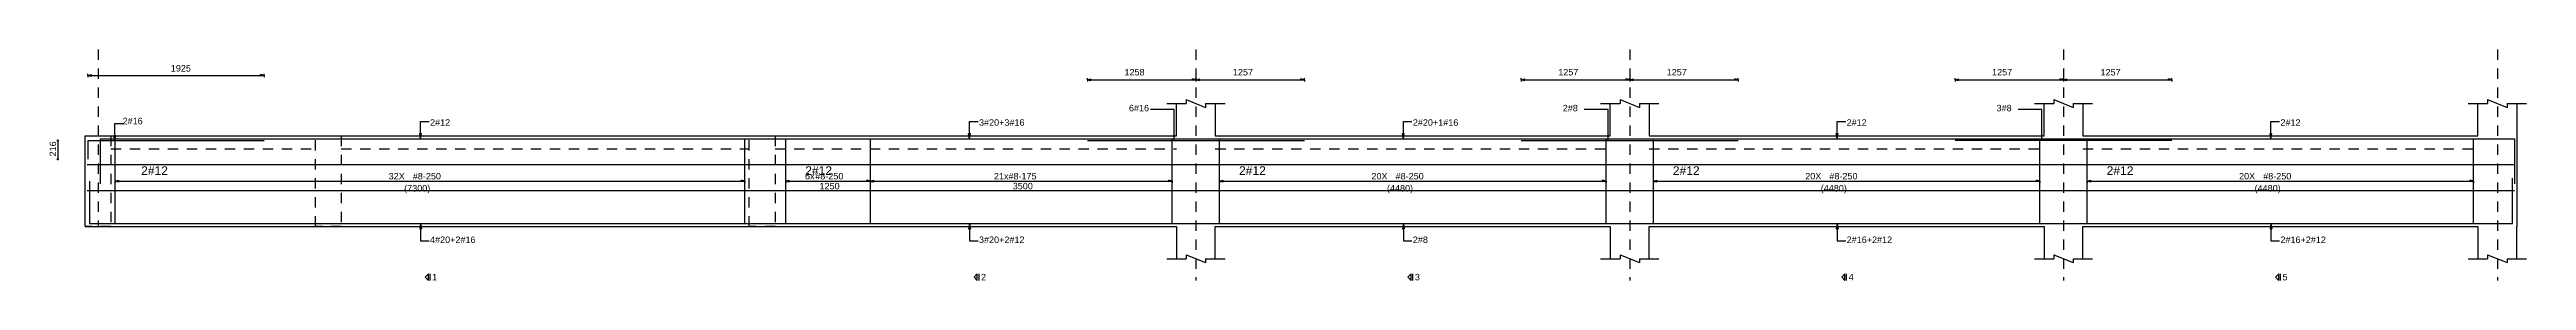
# Model space of a CAD drawing. Extents: x 0 to 98, y 3 to 248.
# Drawn here: x 39.62 to 68.34, y 175.48 to 178.16 of the extents above; entities that cross this region are included whole.
import ezdxf

# ---------------------------------------------------------------- set-up
doc = ezdxf.new("R2010")
doc.units = 0
doc.linetypes.add('ACAD_ISO02W100', pattern=[15, 12, -3])
for name, color, linetype in [('Axisline', 1, 'CONTINUOUS'), ('Beam_bottombarlabeling', 2, 'CONTINUOUS'), ('Beam_topbarsLabeling', 2, 'CONTINUOUS'), ('dim_all', 7, 'CONTINUOUS'), ('Extra_Topsteel_Labeling', 2, 'CONTINUOUS'), ('Extrabars', 7, 'CONTINUOUS'), ('Longsection', 2, 'CONTINUOUS'), ('main_botbars', 4, 'CONTINUOUS'), ('SecondaryBeam', 2, 'CONTINUOUS'), ('SectionLine', 4, 'CONTINUOUS'), ('Sidefacebar', 140, 'CONTINUOUS'), ('Slabline', 253, 'CONTINUOUS'), ('Stirrup_bar', 1, 'CONTINUOUS'), ('Stirrup_Dia_Spacing', 2, 'CONTINUOUS'), ('Stirrup_Length', 7, 'CONTINUOUS'), ('Stirrup_Numbers', 2, 'CONTINUOUS')]:
    doc.layers.add(name, color=color, linetype=linetype)
doc.styles.add('STRUDS_Arial', font='ARIAL.TTF', dxfattribs={"height": 0.04})

msp = doc.modelspace()

# ---------------------------------------------------------------- texts
at = {"layer": 'Beam_bottombarlabeling', "style": 'STRUDS_Arial'}
for s, p in [('4#20+2#16', (44.03, 175.913)), ('3#20+2#12', (50.395, 175.913)), ('2#8', (55.425, 175.913)), ('2#16+2#12', (60.455, 175.913)), ('2#16+2#12', (65.485, 175.913))]:
    msp.add_text(s, height=0.075, dxfattribs=at).set_placement(p)
at = {"layer": 'Beam_topbarsLabeling', "style": 'STRUDS_Arial'}
for s, p in [('2#12', (44.03, 177.272)), ('3#20+3#16', (50.395, 177.272)), ('2#20+1#16', (55.425, 177.272)), ('2#12', (60.455, 177.272)), ('2#12', (65.485, 177.272))]:
    msp.add_text(s, height=0.075, dxfattribs=at).set_placement(p)
at = {"layer": 'dim_all', "style": 'STRUDS_Arial'}
for s, p in [('1925', (41.024, 177.9)), ('1258', (52.0813, 177.855)), ('1257', (53.3388, 177.855)), ('1257', (57.1113, 177.855)), ('1257', (58.3688, 177.855)), ('1257', (62.1413, 177.855)), ('1257', (63.3988, 177.855))]:
    msp.add_text(s, height=0.075, dxfattribs=at).set_placement(p)
msp.add_text('216', height=0.075, rotation=90, dxfattribs=at).set_placement((39.694, 176.916))
msp.add_text('216', height=0.075, rotation=90, dxfattribs=at).set_placement((39.694, 176.916))
at = {"layer": 'Extra_Topsteel_Labeling', "style": 'STRUDS_Arial'}
for s, p in [('6#16', (52.1335, 177.439)), ('2#8', (57.1635, 177.439)), ('3#8', (62.1935, 177.439)), ('2#16', (40.465, 177.289))]:
    msp.add_text(s, height=0.075, dxfattribs=at).set_placement(p)
at = {"layer": 'SectionLine', "style": 'STRUDS_Arial'}
for s, p in [('1', (44.054, 175.48)), ('2', (50.419, 175.48)), ('3', (55.449, 175.48)), ('4', (60.479, 175.48)), ('5', (65.509, 175.48))]:
    msp.add_text(s, height=0.075, dxfattribs=at).set_placement(p)
at = {"layer": 'Sidefacebar', "style": 'STRUDS_Arial'}
for p in [(40.68, 176.702), (48.38, 176.702), (53.41, 176.702), (58.44, 176.702), (63.47, 176.702)]:
    msp.add_text('2#12', height=0.1, dxfattribs=at).set_placement(p)
at = {"layer": 'Stirrup_Dia_Spacing', "style": 'STRUDS_Arial'}
for s, p in [('#8-250', (43.83, 176.65)), ('#8-250', (48.4965, 176.65)), ('#8-175', (50.7365, 176.65)), ('#8-250', (55.225, 176.65)), ('#8-250', (60.255, 176.65)), ('#8-250', (65.285, 176.65)), ('1250', (48.546, 176.535)), ('3500', (50.786, 176.535))]:
    msp.add_text(s, height=0.075, dxfattribs=at).set_placement(p)
at = {"layer": 'Stirrup_Length', "style": 'STRUDS_Arial'}
for s, p in [('(7300)', (43.73, 176.51)), ('(4480)', (55.125, 176.51)), ('(4480)', (60.155, 176.51)), ('(4480)', (65.185, 176.51))]:
    msp.add_text(s, height=0.075, dxfattribs=at).set_placement(p)
at = {"layer": 'Stirrup_Numbers', "style": 'STRUDS_Arial'}
for s, p in [('32X', (43.55, 176.65)), ('6x', (48.3775, 176.65)), ('21x', (50.568, 176.65)), ('20X', (54.945, 176.65)), ('20X', (59.975, 176.65)), ('20X', (65.005, 176.65))]:
    msp.add_text(s, height=0.075, dxfattribs=at).set_placement(p)

# ---------------------------------------------------------------- linework, layer by layer
at = {"layer": 'Axisline', "linetype": 'ACAD_ISO02W100', "ltscale": 0.01}
for p, q in [((40.18, 178.155), (40.18, 176.105)), ((52.91, 178.155), (52.91, 175.48)), ((57.94, 178.155), (57.94, 175.48)), ((62.97, 178.155), (62.97, 175.48)), ((68, 178.155), (68, 175.48))]:
    msp.add_line(p, q, dxfattribs=at)
at = {"layer": 'Beam_bottombarlabeling'}
for p, q in [((43.92, 176.138), (43.91, 176.078)), ((43.91, 176.078), (43.93, 176.078)), ((43.92, 176.138), (43.92, 175.938)), ((43.92, 176.138), (43.93, 176.078)), ((50.285, 176.138), (50.275, 176.078)), ((50.275, 176.078), (50.295, 176.078)), ((50.285, 176.138), (50.285, 175.938)), ((50.285, 176.138), (50.295, 176.078)), ((55.315, 176.138), (55.305, 176.078)), ((55.305, 176.078), (55.325, 176.078)), ((55.315, 176.138), (55.315, 175.938)), ((55.315, 176.138), (55.325, 176.078)), ((60.345, 176.138), (60.335, 176.078)), ((60.335, 176.078), (60.355, 176.078)), ((60.345, 176.138), (60.345, 175.938)), ((60.345, 176.138), (60.355, 176.078)), ((65.375, 176.138), (65.365, 176.078)), ((65.365, 176.078), (65.385, 176.078)), ((65.375, 176.138), (65.375, 175.938)), ((65.375, 176.138), (65.385, 176.078)), ((43.92, 175.938), (44.02, 175.938)), ((50.285, 175.938), (50.385, 175.938)), ((55.315, 175.938), (55.415, 175.938)), ((60.345, 175.938), (60.445, 175.938)), ((65.375, 175.938), (65.475, 175.938))]:
    msp.add_line(p, q, dxfattribs=at)
for points in [[(43.92, 176.138), (43.91, 176.078), (43.92, 176.138), (43.93, 176.078)], [(50.285, 176.138), (50.275, 176.078), (50.285, 176.138), (50.295, 176.078)], [(55.315, 176.138), (55.305, 176.078), (55.315, 176.138), (55.325, 176.078)], [(60.345, 176.138), (60.335, 176.078), (60.345, 176.138), (60.355, 176.078)], [(65.375, 176.138), (65.365, 176.078), (65.375, 176.138), (65.385, 176.078)]]:
    msp.add_solid(points, dxfattribs=at)
at = {"layer": 'Beam_topbarsLabeling'}
for p, q in [((43.92, 177.122), (43.92, 177.322)), ((43.92, 177.322), (44.02, 177.322)), ((50.285, 177.122), (50.285, 177.322)), ((50.285, 177.322), (50.385, 177.322)), ((55.315, 177.122), (55.315, 177.322)), ((55.315, 177.322), (55.415, 177.322)), ((60.345, 177.122), (60.345, 177.322)), ((60.345, 177.322), (60.445, 177.322)), ((65.375, 177.122), (65.375, 177.322)), ((65.375, 177.322), (65.475, 177.322)), ((43.92, 177.122), (43.91, 177.182)), ((43.91, 177.182), (43.93, 177.182)), ((43.92, 177.122), (43.93, 177.182)), ((43.92, 177.182), (43.925, 177.182)), ((50.285, 177.122), (50.275, 177.182)), ((50.275, 177.182), (50.295, 177.182)), ((50.285, 177.122), (50.295, 177.182)), ((50.285, 177.182), (50.29, 177.182)), ((55.315, 177.122), (55.305, 177.182)), ((55.305, 177.182), (55.325, 177.182)), ((55.315, 177.122), (55.325, 177.182)), ((55.315, 177.182), (55.32, 177.182)), ((60.345, 177.122), (60.335, 177.182)), ((60.335, 177.182), (60.355, 177.182)), ((60.345, 177.122), (60.355, 177.182)), ((60.345, 177.182), (60.35, 177.182)), ((65.375, 177.122), (65.365, 177.182)), ((65.365, 177.182), (65.385, 177.182)), ((65.375, 177.122), (65.385, 177.182)), ((65.375, 177.182), (65.38, 177.182))]:
    msp.add_line(p, q, dxfattribs=at)
for points in [[(43.92, 177.122), (43.91, 177.182), (43.92, 177.122), (43.93, 177.182)], [(50.285, 177.122), (50.275, 177.182), (50.285, 177.122), (50.295, 177.182)], [(55.315, 177.122), (55.305, 177.182), (55.315, 177.122), (55.325, 177.182)], [(60.345, 177.122), (60.335, 177.182), (60.345, 177.122), (60.355, 177.182)], [(65.375, 177.122), (65.365, 177.182), (65.375, 177.122), (65.385, 177.182)]]:
    msp.add_solid(points, dxfattribs=at)
at = {"layer": 'dim_all'}
for p, q in [((40.063, 177.855), (40.063, 177.875)), ((40.063, 177.855), (40.063, 177.868)), ((40.063, 177.855), (40.063, 177.868)), ((40.063, 177.855), (40.103, 177.865)), ((40.063, 177.855), (40.063, 177.835)), ((40.063, 177.855), (40.103, 177.845)), ((40.063, 177.855), (40.063, 177.843)), ((40.063, 177.855), (40.063, 177.843)), ((40.063, 177.855), (42.105, 177.855)), ((40.103, 177.845), (40.103, 177.865)), ((42.105, 177.855), (42.065, 177.865)), ((42.065, 177.845), (42.065, 177.865)), ((42.105, 177.855), (42.065, 177.845)), ((42.105, 177.855), (42.105, 177.875)), ((42.105, 177.855), (42.105, 177.868)), ((42.105, 177.855), (42.105, 177.868)), ((42.105, 177.855), (42.105, 177.835)), ((42.105, 177.855), (42.105, 177.843)), ((42.105, 177.855), (42.105, 177.843)), ((51.6525, 177.805), (51.6525, 177.825)), ((51.6525, 177.805), (51.6525, 177.818)), ((51.6525, 177.805), (51.6525, 177.818)), ((51.6525, 177.805), (51.6925, 177.815)), ((51.6525, 177.805), (51.6525, 177.785)), ((51.6525, 177.805), (51.6925, 177.795)), ((51.6525, 177.805), (51.6525, 177.793)), ((51.6525, 177.805), (51.6525, 177.793)), ((51.6525, 177.805), (54.1675, 177.805)), ((51.6925, 177.795), (51.6925, 177.815)), ((52.91, 177.805), (52.87, 177.815)), ((52.87, 177.795), (52.87, 177.815)), ((52.91, 177.805), (52.87, 177.815)), ((52.87, 177.795), (52.87, 177.815)), ((52.91, 177.805), (52.87, 177.795)), ((52.91, 177.805), (52.87, 177.795)), ((52.91, 177.805), (52.91, 177.825)), ((52.91, 177.805), (52.91, 177.825)), ((52.91, 177.805), (52.91, 177.825)), ((52.91, 177.805), (52.91, 177.825)), ((52.91, 177.805), (52.91, 177.818)), ((52.91, 177.805), (52.91, 177.818)), ((52.91, 177.805), (52.91, 177.818)), ((52.91, 177.805), (52.91, 177.818)), ((52.91, 177.805), (52.95, 177.815)), ((52.91, 177.805), (52.95, 177.815)), ((52.91, 177.805), (52.91, 177.785)), ((52.91, 177.805), (52.95, 177.795)), ((52.91, 177.805), (52.91, 177.785)), ((52.91, 177.805), (52.91, 177.793)), ((52.91, 177.805), (52.91, 177.793)), ((52.91, 177.805), (52.91, 177.793)), ((52.91, 177.805), (52.91, 177.793)), ((52.91, 177.805), (52.91, 177.805)), ((52.91, 177.805), (52.91, 177.785)), ((52.91, 177.805), (52.95, 177.795)), ((52.91, 177.805), (52.91, 177.785)), ((52.95, 177.795), (52.95, 177.815)), ((52.95, 177.795), (52.95, 177.815)), ((54.1675, 177.805), (54.1275, 177.815)), ((54.1275, 177.795), (54.1275, 177.815)), ((54.1675, 177.805), (54.1275, 177.795)), ((54.1675, 177.805), (54.1675, 177.825)), ((54.1675, 177.805), (54.1675, 177.818)), ((54.1675, 177.805), (54.1675, 177.818)), ((54.1675, 177.805), (54.1675, 177.785)), ((54.1675, 177.805), (54.1675, 177.793)), ((54.1675, 177.805), (54.1675, 177.793)), ((56.6825, 177.805), (56.6825, 177.825)), ((56.6825, 177.805), (56.6825, 177.818)), ((56.6825, 177.805), (56.6825, 177.818)), ((56.6825, 177.805), (56.7225, 177.815)), ((56.6825, 177.805), (56.6825, 177.785)), ((56.6825, 177.805), (56.7225, 177.795)), ((56.6825, 177.805), (56.6825, 177.793)), ((56.6825, 177.805), (56.6825, 177.793)), ((56.6825, 177.805), (59.1975, 177.805)), ((56.7225, 177.795), (56.7225, 177.815)), ((57.94, 177.805), (57.9, 177.815)), ((57.9, 177.795), (57.9, 177.815)), ((57.94, 177.805), (57.9, 177.815)), ((57.9, 177.795), (57.9, 177.815)), ((57.94, 177.805), (57.9, 177.795)), ((57.94, 177.805), (57.9, 177.795)), ((57.94, 177.805), (57.94, 177.825)), ((57.94, 177.805), (57.94, 177.825)), ((57.94, 177.805), (57.94, 177.825)), ((57.94, 177.805), (57.94, 177.825)), ((57.94, 177.805), (57.94, 177.818)), ((57.94, 177.805), (57.94, 177.818)), ((57.94, 177.805), (57.94, 177.818)), ((57.94, 177.805), (57.94, 177.818)), ((57.94, 177.805), (57.98, 177.815)), ((57.94, 177.805), (57.98, 177.815)), ((57.94, 177.805), (57.94, 177.785)), ((57.94, 177.805), (57.98, 177.795)), ((57.94, 177.805), (57.94, 177.785)), ((57.94, 177.805), (57.94, 177.793)), ((57.94, 177.805), (57.94, 177.793)), ((57.94, 177.805), (57.94, 177.793)), ((57.94, 177.805), (57.94, 177.793)), ((57.94, 177.805), (57.94, 177.805)), ((57.94, 177.805), (57.94, 177.785)), ((57.94, 177.805), (57.98, 177.795)), ((57.94, 177.805), (57.94, 177.785)), ((57.98, 177.795), (57.98, 177.815)), ((57.98, 177.795), (57.98, 177.815)), ((59.1975, 177.805), (59.1575, 177.815)), ((59.1575, 177.795), (59.1575, 177.815)), ((59.1975, 177.805), (59.1575, 177.795)), ((59.1975, 177.805), (59.1975, 177.825)), ((59.1975, 177.805), (59.1975, 177.818)), ((59.1975, 177.805), (59.1975, 177.818)), ((59.1975, 177.805), (59.1975, 177.785)), ((59.1975, 177.805), (59.1975, 177.793)), ((59.1975, 177.805), (59.1975, 177.793)), ((61.7125, 177.805), (61.7125, 177.825)), ((61.7125, 177.805), (61.7125, 177.818)), ((61.7125, 177.805), (61.7125, 177.818)), ((61.7125, 177.805), (61.7525, 177.815)), ((61.7125, 177.805), (61.7125, 177.785)), ((61.7125, 177.805), (61.7525, 177.795)), ((61.7125, 177.805), (61.7125, 177.793)), ((61.7125, 177.805), (61.7125, 177.793)), ((61.7125, 177.805), (64.2275, 177.805)), ((61.7525, 177.795), (61.7525, 177.815)), ((62.97, 177.805), (62.93, 177.815)), ((62.93, 177.795), (62.93, 177.815)), ((62.97, 177.805), (62.93, 177.815)), ((62.93, 177.795), (62.93, 177.815)), ((62.97, 177.805), (62.93, 177.795)), ((62.97, 177.805), (62.93, 177.795)), ((62.97, 177.805), (62.97, 177.825)), ((62.97, 177.805), (62.97, 177.825)), ((62.97, 177.805), (62.97, 177.825)), ((62.97, 177.805), (62.97, 177.825)), ((62.97, 177.805), (62.97, 177.818)), ((62.97, 177.805), (62.97, 177.818)), ((62.97, 177.805), (62.97, 177.818)), ((62.97, 177.805), (62.97, 177.818)), ((62.97, 177.805), (63.01, 177.815)), ((62.97, 177.805), (63.01, 177.815)), ((62.97, 177.805), (62.97, 177.785)), ((62.97, 177.805), (63.01, 177.795)), ((62.97, 177.805), (62.97, 177.785)), ((62.97, 177.805), (62.97, 177.793)), ((62.97, 177.805), (62.97, 177.793)), ((62.97, 177.805), (62.97, 177.793)), ((62.97, 177.805), (62.97, 177.793)), ((62.97, 177.805), (62.97, 177.805)), ((62.97, 177.805), (62.97, 177.785)), ((62.97, 177.805), (63.01, 177.795)), ((62.97, 177.805), (62.97, 177.785)), ((63.01, 177.795), (63.01, 177.815)), ((63.01, 177.795), (63.01, 177.815)), ((64.2275, 177.805), (64.1875, 177.815)), ((64.1875, 177.795), (64.1875, 177.815)), ((64.2275, 177.805), (64.1875, 177.795)), ((64.2275, 177.805), (64.2275, 177.825)), ((64.2275, 177.805), (64.2275, 177.818)), ((64.2275, 177.805), (64.2275, 177.818)), ((64.2275, 177.805), (64.2275, 177.785)), ((64.2275, 177.805), (64.2275, 177.793)), ((64.2275, 177.805), (64.2275, 177.793)), ((39.714, 177.1), (39.7015, 177.1)), ((39.714, 177.1), (39.7015, 177.1)), ((39.714, 177.1), (39.7052, 177.091)), ((39.714, 177.1), (39.7052, 177.091)), ((39.714, 177.1), (39.7229, 177.108)), ((39.714, 177.1), (39.7229, 177.108)), ((39.714, 177.1), (39.7265, 177.1)), ((39.714, 177.1), (39.714, 176.883)), ((39.714, 177.1), (39.7265, 177.1)), ((39.714, 177.1), (39.714, 176.883)), ((39.714, 176.883), (39.7015, 176.883)), ((39.714, 176.883), (39.7015, 176.883)), ((39.714, 176.883), (39.7052, 176.874)), ((39.714, 176.883), (39.7052, 176.874)), ((39.714, 176.883), (39.7229, 176.892)), ((39.714, 176.883), (39.7229, 176.892)), ((39.714, 176.883), (39.7265, 176.883)), ((39.714, 176.883), (39.7265, 176.883))]:
    msp.add_line(p, q, dxfattribs=at)
for points in [[(40.063, 177.855), (40.103, 177.865), (40.063, 177.855), (40.103, 177.845)], [(42.105, 177.855), (42.065, 177.865), (42.105, 177.855), (42.065, 177.845)], [(51.6525, 177.805), (51.6925, 177.815), (51.6525, 177.805), (51.6925, 177.795)], [(52.91, 177.805), (52.87, 177.815), (52.91, 177.805), (52.87, 177.795)], [(52.91, 177.805), (52.87, 177.815), (52.91, 177.805), (52.87, 177.795)], [(52.91, 177.805), (52.95, 177.815), (52.91, 177.805), (52.95, 177.795)], [(52.91, 177.805), (52.95, 177.815), (52.91, 177.805), (52.95, 177.795)], [(54.1675, 177.805), (54.1275, 177.815), (54.1675, 177.805), (54.1275, 177.795)], [(56.6825, 177.805), (56.7225, 177.815), (56.6825, 177.805), (56.7225, 177.795)], [(57.94, 177.805), (57.9, 177.815), (57.94, 177.805), (57.9, 177.795)], [(57.94, 177.805), (57.9, 177.815), (57.94, 177.805), (57.9, 177.795)], [(57.94, 177.805), (57.98, 177.815), (57.94, 177.805), (57.98, 177.795)], [(57.94, 177.805), (57.98, 177.815), (57.94, 177.805), (57.98, 177.795)], [(59.1975, 177.805), (59.1575, 177.815), (59.1975, 177.805), (59.1575, 177.795)], [(61.7125, 177.805), (61.7525, 177.815), (61.7125, 177.805), (61.7525, 177.795)], [(62.97, 177.805), (62.93, 177.815), (62.97, 177.805), (62.93, 177.795)], [(62.97, 177.805), (62.93, 177.815), (62.97, 177.805), (62.93, 177.795)], [(62.97, 177.805), (63.01, 177.815), (62.97, 177.805), (63.01, 177.795)], [(62.97, 177.805), (63.01, 177.815), (62.97, 177.805), (63.01, 177.795)], [(64.2275, 177.805), (64.1875, 177.815), (64.2275, 177.805), (64.1875, 177.795)]]:
    msp.add_solid(points, dxfattribs=at)
at = {"layer": 'Extra_Topsteel_Labeling'}
for p, q in [((40.375, 177.099), (40.375, 177.299)), ((40.375, 177.299), (40.475, 177.299)), ((52.6585, 177.459), (52.3835, 177.459)), ((52.6585, 177.109), (52.6585, 177.459)), ((57.6885, 177.459), (57.4135, 177.459)), ((57.6885, 177.109), (57.6885, 177.459)), ((62.7185, 177.459), (62.4435, 177.459)), ((62.7185, 177.109), (62.7185, 177.459)), ((40.375, 177.099), (40.365, 177.159)), ((40.365, 177.159), (40.385, 177.159)), ((40.375, 177.099), (40.385, 177.159)), ((40.375, 177.159), (40.38, 177.159))]:
    msp.add_line(p, q, dxfattribs=at)
for points in [[(40.375, 177.099), (40.365, 177.159), (40.375, 177.099), (40.385, 177.159)], [(52.6585, 177.109), (52.6485, 177.169), (52.6585, 177.109), (52.6685, 177.169)], [(57.6885, 177.109), (57.6785, 177.169), (57.6885, 177.109), (57.6985, 177.169)], [(62.7185, 177.109), (62.7085, 177.169), (62.7185, 177.109), (62.7285, 177.169)]]:
    msp.add_solid(points, dxfattribs=at)
at = {"layer": 'Extrabars'}
for p, q in [((40.063, 177.1), (40.063, 176.883)), ((40.063, 177.1), (42.105, 177.1)), ((54.1675, 177.096), (51.6525, 177.096)), ((59.1975, 177.096), (56.6825, 177.096)), ((64.2275, 177.1), (61.7125, 177.1))]:
    msp.add_line(p, q, dxfattribs=at)
at = {"layer": 'Longsection'}
for p, q in [((52.5725, 177.53), (52.685, 177.53)), ((52.5725, 177.53), (52.7975, 177.53)), ((52.685, 177.155), (52.685, 177.53)), ((52.7975, 177.575), (52.7975, 177.53)), ((52.7975, 177.575), (53.0225, 177.485)), ((53.0225, 177.53), (53.0225, 177.485)), ((53.0225, 177.53), (53.2475, 177.53)), ((53.135, 177.53), (53.135, 177.155)), ((57.6025, 177.53), (57.715, 177.53)), ((57.6025, 177.53), (57.8275, 177.53)), ((57.715, 177.155), (57.715, 177.53)), ((57.8275, 177.575), (57.8275, 177.53)), ((57.8275, 177.575), (58.0525, 177.485)), ((58.0525, 177.53), (58.0525, 177.485)), ((58.0525, 177.53), (58.2775, 177.53)), ((58.165, 177.53), (58.165, 177.155)), ((62.6325, 177.53), (62.745, 177.53)), ((62.6325, 177.53), (62.8575, 177.53)), ((62.745, 177.155), (62.745, 177.53)), ((62.8575, 177.575), (62.8575, 177.53)), ((62.8575, 177.575), (63.0825, 177.485)), ((63.0825, 177.53), (63.0825, 177.485)), ((63.0825, 177.53), (63.3075, 177.53)), ((63.195, 177.53), (63.195, 177.155)), ((67.6625, 177.53), (67.775, 177.53)), ((67.6625, 177.53), (67.8875, 177.53)), ((67.775, 177.155), (67.775, 177.53)), ((67.8875, 177.575), (67.8875, 177.53)), ((67.8875, 177.575), (68.1125, 177.485)), ((68.1125, 177.53), (68.1125, 177.485)), ((68.1125, 177.53), (68.3375, 177.53)), ((68.225, 177.53), (68.225, 177.155)), ((40.03, 176.105), (40.03, 177.155)), ((40.03, 177.155), (40.33, 177.155)), ((40.03, 177.155), (40.03, 177.155)), ((40.18, 177.155), (40.18, 177.155)), ((40.18, 177.155), (40.18, 177.155)), ((40.18, 177.155), (43, 177.155)), ((42.85, 177.155), (48.03, 177.155)), ((47.88, 177.155), (52.685, 177.155)), ((53.135, 177.155), (57.715, 177.155)), ((58.165, 177.155), (62.745, 177.155)), ((63.195, 177.155), (67.775, 177.155)), ((68.225, 177.155), (68.225, 176.105)), ((40.03, 176.105), (43, 176.105)), ((42.7, 176.105), (48.03, 176.105)), ((47.73, 176.105), (52.685, 176.105)), ((52.685, 176.105), (52.685, 175.73)), ((53.135, 175.73), (53.135, 176.105)), ((53.135, 176.105), (57.715, 176.105)), ((57.715, 176.105), (57.715, 175.73)), ((58.165, 175.73), (58.165, 176.105)), ((58.165, 176.105), (62.745, 176.105)), ((62.745, 176.105), (62.745, 175.73)), ((63.195, 175.73), (63.195, 176.105)), ((63.195, 176.105), (67.775, 176.105)), ((67.775, 176.105), (67.775, 175.73)), ((68.225, 175.73), (68.225, 176.105)), ((52.7975, 175.775), (52.7975, 175.73)), ((52.7975, 175.775), (53.0225, 175.685)), ((57.8275, 175.775), (57.8275, 175.73)), ((57.8275, 175.775), (58.0525, 175.685)), ((62.8575, 175.775), (62.8575, 175.73)), ((62.8575, 175.775), (63.0825, 175.685)), ((67.8875, 175.775), (67.8875, 175.73)), ((67.8875, 175.775), (68.1125, 175.685)), ((52.5725, 175.73), (52.685, 175.73)), ((52.5725, 175.73), (52.7975, 175.73)), ((53.0225, 175.73), (53.0225, 175.685)), ((53.0225, 175.73), (53.2475, 175.73)), ((57.6025, 175.73), (57.715, 175.73)), ((57.6025, 175.73), (57.8275, 175.73)), ((58.0525, 175.73), (58.0525, 175.685)), ((58.0525, 175.73), (58.2775, 175.73)), ((62.6325, 175.73), (62.745, 175.73)), ((62.6325, 175.73), (62.8575, 175.73)), ((63.0825, 175.73), (63.0825, 175.685)), ((63.0825, 175.73), (63.3075, 175.73)), ((67.6625, 175.73), (67.775, 175.73)), ((67.6625, 175.73), (67.8875, 175.73)), ((68.1125, 175.73), (68.1125, 175.685)), ((68.1125, 175.73), (68.3375, 175.73))]:
    msp.add_line(p, q, dxfattribs=at)
at = {"layer": 'main_botbars'}
for p, q in [((40.205, 177.122), (40.205, 176.597)), ((40.205, 177.122), (47.855, 177.122)), ((47.755, 177.122), (53.11, 177.122)), ((52.71, 177.122), (58.14, 177.122)), ((57.74, 177.122), (63.17, 177.122)), ((62.77, 177.122), (68.2, 177.122)), ((68.2, 177.122), (68.2, 176.597)), ((40.08, 176.63), (40.08, 176.138)), ((68.175, 176.138), (68.175, 176.663)), ((40.08, 176.138), (47.98, 176.138)), ((47.78, 176.138), (47.78, 176.138)), ((47.78, 176.138), (53.085, 176.138)), ((47.98, 176.138), (47.98, 176.138)), ((52.735, 176.138), (52.735, 176.138)), ((52.735, 176.138), (58.115, 176.138)), ((57.765, 176.138), (57.765, 176.138)), ((57.765, 176.138), (63.145, 176.138)), ((62.795, 176.138), (68.175, 176.138))]:
    msp.add_line(p, q, dxfattribs=at)
at = {"layer": 'SecondaryBeam', "linetype": 'ACAD_ISO02W100', "ltscale": 0.01}
for p, q in [((40.03, 177.155), (40.33, 177.155)), ((40.03, 176.105), (40.03, 177.155)), ((40.33, 177.155), (40.33, 176.105)), ((42.7, 177.155), (43, 177.155)), ((42.7, 176.105), (42.7, 177.155)), ((43, 177.155), (43, 176.105)), ((47.73, 177.155), (48.03, 177.155)), ((47.73, 176.105), (47.73, 177.155)), ((48.03, 177.155), (48.03, 176.105)), ((40.33, 176.105), (40.03, 176.105)), ((43, 176.105), (42.7, 176.105)), ((48.03, 176.105), (47.73, 176.105))]:
    msp.add_line(p, q, dxfattribs=at)
at = {"layer": 'SectionLine'}
for p, q in [((44.01, 175.555), (43.9725, 175.518)), ((44.01, 175.48), (43.9725, 175.518)), ((44.01, 175.48), (44.01, 175.555)), ((44.03, 175.48), (44.03, 175.555)), ((50.375, 175.555), (50.3375, 175.518)), ((50.375, 175.48), (50.3375, 175.518)), ((50.375, 175.48), (50.375, 175.555)), ((50.395, 175.48), (50.395, 175.555)), ((55.405, 175.555), (55.3675, 175.518)), ((55.405, 175.48), (55.3675, 175.518)), ((55.405, 175.48), (55.405, 175.555)), ((55.425, 175.48), (55.425, 175.555)), ((60.435, 175.555), (60.3975, 175.518)), ((60.435, 175.48), (60.3975, 175.518)), ((60.435, 175.48), (60.435, 175.555)), ((60.455, 175.48), (60.455, 175.555)), ((65.465, 175.555), (65.4275, 175.518)), ((65.465, 175.48), (65.4275, 175.518)), ((65.465, 175.48), (65.465, 175.555)), ((65.485, 175.48), (65.485, 175.555))]:
    msp.add_line(p, q, dxfattribs=at)
at = {"layer": 'Sidefacebar'}
for p, q in [((40.055, 176.822), (48.005, 176.822)), ((47.755, 176.822), (53.11, 176.822)), ((52.71, 176.822), (58.14, 176.822)), ((57.74, 176.822), (63.17, 176.822)), ((62.77, 176.822), (68.2, 176.822)), ((40.055, 176.522), (48.005, 176.522)), ((47.755, 176.522), (53.11, 176.522)), ((52.71, 176.522), (58.14, 176.522)), ((57.74, 176.522), (63.17, 176.522)), ((62.77, 176.522), (68.2, 176.522))]:
    msp.add_line(p, q, dxfattribs=at)
at = {"layer": 'Slabline', "linetype": 'ACAD_ISO02W100', "ltscale": 0.01}
for p, q in [((40.33, 177.005), (42.7, 177.005)), ((43, 177.005), (47.73, 177.005)), ((48.03, 177.005), (52.685, 177.005)), ((53.135, 177.005), (57.715, 177.005)), ((58.165, 177.005), (62.745, 177.005)), ((63.195, 177.005), (67.775, 177.005))]:
    msp.add_line(p, q, dxfattribs=at)
at = {"layer": 'Stirrup_bar'}
for p, q in [((40.38, 176.138), (40.38, 177.122)), ((47.68, 176.138), (47.68, 177.122)), ((48.155, 176.138), (48.155, 177.122)), ((49.135, 176.138), (49.135, 177.122)), ((52.635, 176.138), (52.635, 177.122)), ((53.185, 176.138), (53.185, 177.122)), ((57.665, 176.138), (57.665, 177.122)), ((58.215, 176.138), (58.215, 177.122)), ((62.695, 176.138), (62.695, 177.122)), ((63.245, 176.138), (63.245, 177.122)), ((67.725, 176.138), (67.725, 177.122))]:
    msp.add_line(p, q, dxfattribs=at)
at = {"layer": 'Stirrup_Length'}
for p, q in [((40.38, 176.63), (40.38, 176.65)), ((40.38, 176.63), (40.42, 176.64)), ((40.38, 176.63), (47.68, 176.63)), ((40.38, 176.63), (40.38, 176.61)), ((40.38, 176.63), (40.42, 176.62)), ((40.42, 176.62), (40.42, 176.64)), ((47.68, 176.63), (47.64, 176.64)), ((47.64, 176.62), (47.64, 176.64)), ((47.68, 176.63), (47.64, 176.62)), ((47.68, 176.63), (47.68, 176.65)), ((47.68, 176.63), (47.68, 176.61)), ((48.155, 176.63), (48.155, 176.65)), ((48.155, 176.63), (48.195, 176.64)), ((48.155, 176.63), (52.635, 176.63)), ((48.155, 176.63), (48.155, 176.61)), ((48.155, 176.63), (48.195, 176.62)), ((48.195, 176.62), (48.195, 176.64)), ((49.135, 176.63), (49.095, 176.64)), ((49.095, 176.62), (49.095, 176.64)), ((49.135, 176.63), (49.095, 176.62)), ((49.135, 176.63), (49.135, 176.65)), ((49.135, 176.63), (49.135, 176.65)), ((49.135, 176.63), (49.175, 176.64)), ((49.135, 176.63), (49.135, 176.61)), ((49.135, 176.63), (49.175, 176.62)), ((49.135, 176.63), (49.135, 176.61)), ((49.175, 176.62), (49.175, 176.64)), ((52.635, 176.63), (52.595, 176.64)), ((52.595, 176.62), (52.595, 176.64)), ((52.635, 176.63), (52.595, 176.62)), ((52.635, 176.63), (52.635, 176.65)), ((52.635, 176.63), (52.635, 176.61)), ((53.185, 176.63), (53.185, 176.65)), ((53.185, 176.63), (53.225, 176.64)), ((53.185, 176.63), (57.665, 176.63)), ((53.185, 176.63), (53.185, 176.61)), ((53.185, 176.63), (53.225, 176.62)), ((53.225, 176.62), (53.225, 176.64)), ((57.665, 176.63), (57.625, 176.64)), ((57.625, 176.62), (57.625, 176.64)), ((57.665, 176.63), (57.625, 176.62)), ((57.665, 176.63), (57.665, 176.65)), ((57.665, 176.63), (57.665, 176.61)), ((58.215, 176.63), (58.215, 176.65)), ((58.215, 176.63), (58.255, 176.64)), ((58.215, 176.63), (62.695, 176.63)), ((58.215, 176.63), (58.215, 176.61)), ((58.215, 176.63), (58.255, 176.62)), ((58.255, 176.62), (58.255, 176.64)), ((62.695, 176.63), (62.655, 176.64)), ((62.655, 176.62), (62.655, 176.64)), ((62.695, 176.63), (62.655, 176.62)), ((62.695, 176.63), (62.695, 176.65)), ((62.695, 176.63), (62.695, 176.61)), ((63.245, 176.63), (63.245, 176.65)), ((63.245, 176.63), (63.285, 176.64)), ((63.245, 176.63), (67.725, 176.63)), ((63.245, 176.63), (63.245, 176.61)), ((63.245, 176.63), (63.285, 176.62)), ((63.285, 176.62), (63.285, 176.64)), ((67.725, 176.63), (67.685, 176.64)), ((67.685, 176.62), (67.685, 176.64)), ((67.725, 176.63), (67.685, 176.62)), ((67.725, 176.63), (67.725, 176.65)), ((67.725, 176.63), (67.725, 176.61))]:
    msp.add_line(p, q, dxfattribs=at)
for points in [[(40.38, 176.63), (40.42, 176.64), (40.38, 176.63), (40.42, 176.62)], [(47.68, 176.63), (47.64, 176.64), (47.68, 176.63), (47.64, 176.62)], [(48.155, 176.63), (48.195, 176.64), (48.155, 176.63), (48.195, 176.62)], [(49.135, 176.63), (49.095, 176.64), (49.135, 176.63), (49.095, 176.62)], [(49.135, 176.63), (49.175, 176.64), (49.135, 176.63), (49.175, 176.62)], [(52.635, 176.63), (52.595, 176.64), (52.635, 176.63), (52.595, 176.62)], [(53.185, 176.63), (53.225, 176.64), (53.185, 176.63), (53.225, 176.62)], [(57.665, 176.63), (57.625, 176.64), (57.665, 176.63), (57.625, 176.62)], [(58.215, 176.63), (58.255, 176.64), (58.215, 176.63), (58.255, 176.62)], [(62.695, 176.63), (62.655, 176.64), (62.695, 176.63), (62.655, 176.62)], [(63.245, 176.63), (63.285, 176.64), (63.245, 176.63), (63.285, 176.62)], [(67.725, 176.63), (67.685, 176.64), (67.725, 176.63), (67.685, 176.62)]]:
    msp.add_solid(points, dxfattribs=at)

msp.set_redraw_order([(e.dxf.handle, doc.entitydb.next_handle()) for e in msp.query("TEXT MTEXT ATTDEF DIMENSION ARC_DIMENSION")])  # texts and dimensions are drawn at this point

doc.saveas('drawing.dxf')
